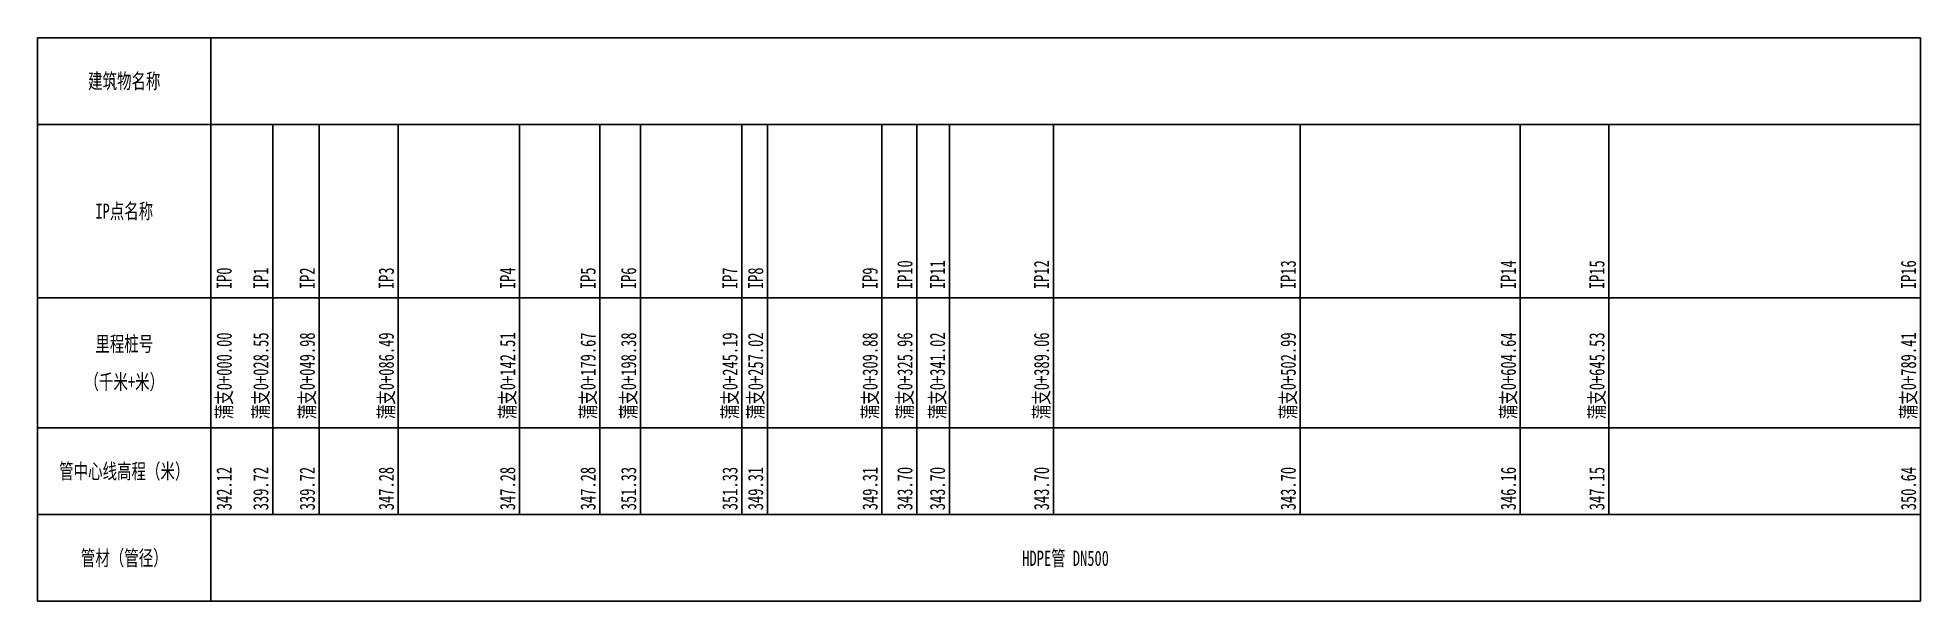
# Model space of a CAD drawing. Header units: millimetres. Extents: x -40 to 2308, y -621 to 355.
# Drawn here: x -40 to 394.7, y -150 to -20 of the extents above; entities that cross this region are included whole.
import ezdxf
from ezdxf.enums import TextEntityAlignment as Align

# ---------------------------------------------------------------- set-up
doc = ezdxf.new("R2010")
doc.units = ezdxf.units.MM
doc.layers.add('纵断面_文字标注', color=7, linetype='Continuous')
doc.layers.add('纵断面_表格线框', color=7, linetype='Continuous')
doc.styles.get("Standard").update_dxf_attribs({"font": '', "width": 0.7})
doc.styles.get('Standard').set_extended_font_data('仿宋')

msp = doc.modelspace()

# ---------------------------------------------------------------- texts
at = {"layer": '纵断面_文字标注', "width": 0.7}
for s, p in [('建筑物名称', (-20, -30)), ('IP点名称', (-20, -60)), ('里程桩号', (-20, -90.62)), ('（千米+米）', (-20, -99.38)), ('管中心线高程（米）', (-20, -120)), ('管材（管径）', (-20, -140))]:
    msp.add_text(s, height=3.5, dxfattribs=at).set_placement(p, align=Align.MIDDLE_CENTER)
for s, p in [('IP0', (4.8, -78)), ('IP1', (13.27, -78)), ('IP2', (23.99, -78)), ('IP3', (42.24, -78)), ('IP4', (70.26, -78)), ('IP5', (88.83, -78)), ('IP6', (98.19, -78)), ('IP7', (121.59, -78)), ('IP8', (127.51, -78)), ('IP9', (153.94, -78)), ('IP10', (161.98, -78)), ('IP11', (169.51, -78)), ('IP12', (193.53, -78)), ('IP13', (250.49, -78)), ('IP14', (301.32, -78)), ('IP15', (321.76, -78)), ('IP16', (393.71, -78)), ('蒲支0+000.00', (4.8, -108)), ('蒲支0+028.55', (13.27, -108)), ('蒲支0+049.98', (23.99, -108)), ('蒲支0+086.49', (42.24, -108)), ('蒲支0+142.51', (70.26, -108)), ('蒲支0+179.67', (88.83, -108)), ('蒲支0+198.38', (98.19, -108)), ('蒲支0+245.19', (121.59, -108)), ('蒲支0+257.02', (127.51, -108)), ('蒲支0+309.88', (153.94, -108)), ('蒲支0+325.96', (161.98, -108)), ('蒲支0+341.02', (169.51, -108)), ('蒲支0+389.06', (193.53, -108)), ('蒲支0+502.99', (250.49, -108)), ('蒲支0+604.64', (301.32, -108)), ('蒲支0+645.53', (321.76, -108)), ('蒲支0+789.41', (393.71, -108)), ('342.12', (4.8, -129)), ('339.72', (13.27, -129)), ('339.72', (23.99, -129)), ('347.28', (42.24, -129)), ('347.28', (70.26, -129)), ('347.28', (88.83, -129)), ('351.33', (98.19, -129)), ('351.33', (121.59, -129)), ('349.31', (127.51, -129)), ('349.31', (153.94, -129)), ('343.70', (161.98, -129)), ('343.70', (169.51, -129)), ('343.70', (193.53, -129)), ('343.70', (250.49, -129)), ('346.16', (301.32, -129)), ('347.15', (321.76, -129)), ('350.64', (393.71, -129))]:
    msp.add_text(s, height=3.5, rotation=90, dxfattribs=at).set_placement(p)
msp.add_text('HDPE管 DN500', height=3.5, dxfattribs=at).set_placement((197.35, -140), align=Align.MIDDLE)

# ---------------------------------------------------------------- linework, layer by layer
at = {"layer": '纵断面_表格线框'}
for p, q in [((-40, -20), (0, -20)), ((-40, -150), (-40, -20)), ((0, -150), (0, -20)), ((0, -150), (0, -20)), ((0, -20), (394.71, -20)), ((394.71, -150), (394.71, -20)), ((-40, -40), (0, -40)), ((0, -40), (394.71, -40)), ((14.27, -130), (14.27, -40)), ((24.99, -130), (24.99, -40)), ((43.24, -130), (43.24, -40)), ((71.26, -130), (71.26, -40)), ((89.83, -130), (89.83, -40)), ((99.19, -130), (99.19, -40)), ((122.59, -130), (122.59, -40)), ((128.51, -130), (128.51, -40)), ((154.94, -130), (154.94, -40)), ((162.98, -130), (162.98, -40)), ((170.51, -130), (170.51, -40)), ((194.53, -130), (194.53, -40)), ((251.49, -130), (251.49, -40)), ((302.32, -130), (302.32, -40)), ((322.76, -130), (322.76, -40)), ((-40, -80), (0, -80)), ((0, -80), (394.71, -80)), ((-40, -110), (0, -110)), ((0, -110), (394.71, -110)), ((-40, -130), (0, -130)), ((0, -130), (394.71, -130)), ((-40, -150), (0, -150)), ((0, -150), (394.71, -150))]:
    msp.add_line(p, q, dxfattribs=at)

msp.set_redraw_order([(e.dxf.handle, doc.entitydb.next_handle()) for e in msp.query("TEXT MTEXT ATTDEF DIMENSION ARC_DIMENSION")])  # texts and dimensions are drawn at this point

doc.saveas('drawing.dxf')
